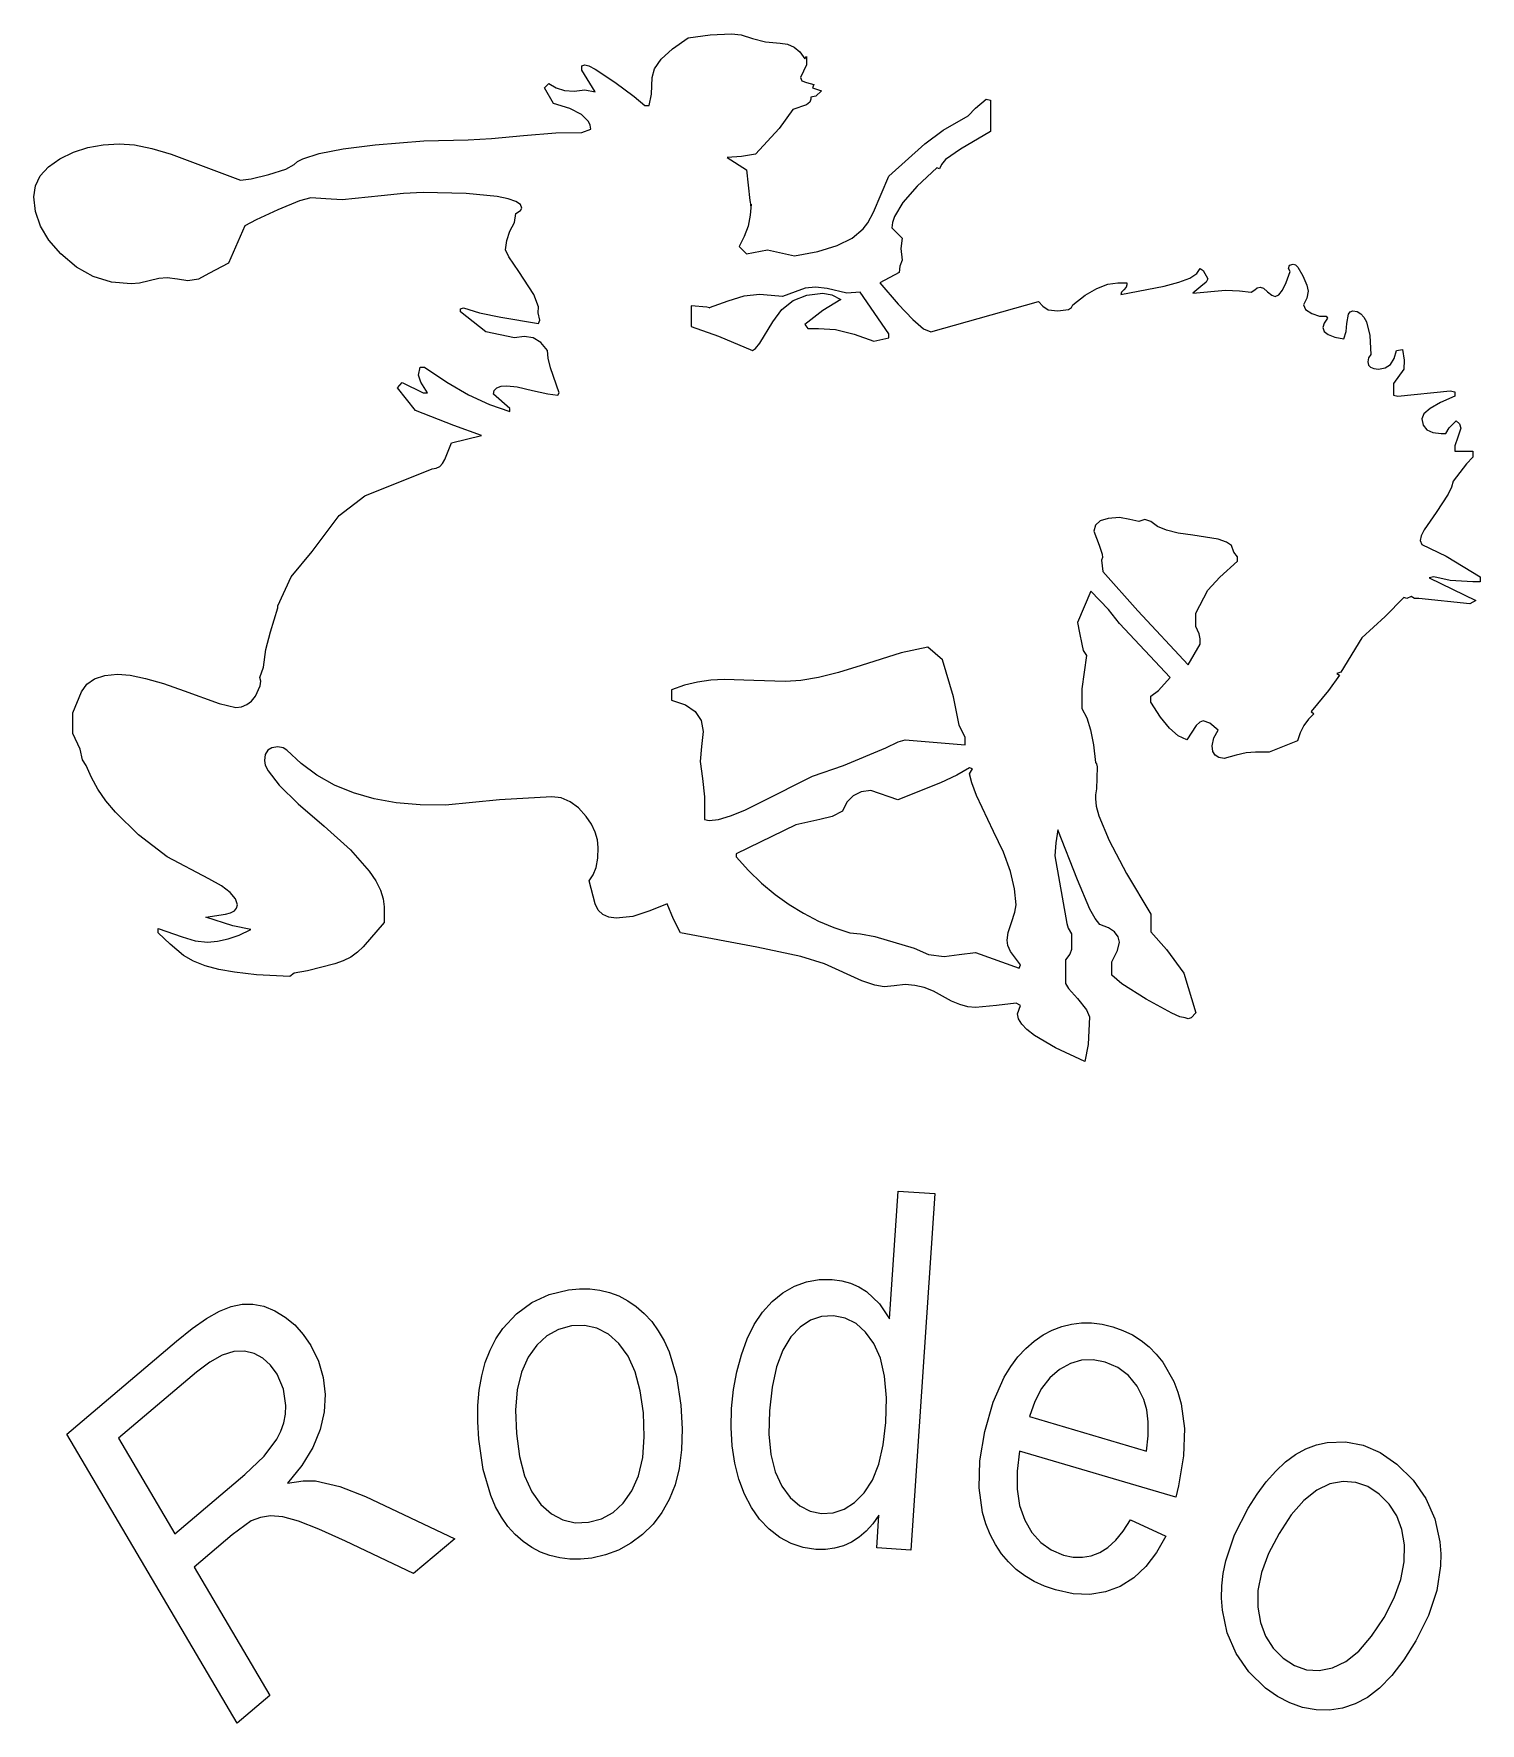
# Model space of a CAD drawing. Extents: x 6 to 202, y 38 to 267.
import ezdxf

# ---------------------------------------------------------------- set-up
doc = ezdxf.new("R2010")
doc.units = 0

msp = doc.modelspace()

# ---------------------------------------------------------------- linework, layer by layer
at = {"layer": 'Layer 1'}
for p, q in [((92.437696, 264.4534), (94.561341, 265.94171)), ((94.561341, 265.94171), (97.548663, 266.365237)), ((97.548663, 266.365237), (100.434227, 266.506524)), ((100.434227, 266.506524), (101.747219, 266.348657)), ((101.747219, 266.348657), (103.265687, 265.875388)), ((103.265687, 265.875388), (105.012504, 265.401954)), ((105.012504, 265.401954), (107.011123, 265.244254)), ((107.011123, 265.244254), (108.016125, 265.112616)), ((108.016125, 265.112616), (108.906919, 264.717869)), ((108.906919, 264.717869), (109.683505, 264.060011)), ((90.010729, 261.789796), (90.920825, 263.069429)), ((90.920825, 263.069429), (92.437696, 264.4534)), ((109.683505, 264.060011), (110.345883, 263.139043)), ((110.345883, 263.139043), (110.549676, 263.421448)), ((110.549676, 263.421448), (110.549676, 262.30038)), ((80.197156, 262.159176), (80.598563, 262.30038)), ((80.197156, 261.598646), (80.197156, 262.159176)), ((82.018923, 258.654771), (80.197156, 261.598646)), ((80.598563, 262.30038), (81.157402, 262.15564)), ((81.157402, 262.15564), (82.018868, 261.721581)), ((82.018868, 261.721581), (84.649683, 259.985506)), ((89.605448, 258.338057), (89.707407, 260.6145)), ((89.707407, 260.6145), (90.010729, 261.789796)), ((110.145181, 261.457441), (109.740686, 260.6145)), ((109.740686, 260.6145), (109.942856, 260.159255)), ((109.942856, 260.159255), (110.549676, 259.914905)), ((110.549676, 262.30038), (110.145181, 261.457441)), ((75.139434, 259.215307), (75.744632, 259.775837)), ((76.349829, 257.110096), (75.139434, 259.215307)), ((75.744632, 259.775837), (76.731124, 259.196794)), ((76.731124, 259.196794), (77.868944, 258.86329)), ((77.868944, 258.86329), (79.15809, 258.775324)), ((79.15809, 258.775324), (80.598563, 258.932899)), ((80.598563, 258.932899), (82.018923, 258.654771)), ((84.649683, 259.985506), (87.278834, 258.039605)), ((87.278834, 258.039605), (88.694624, 256.831969)), ((89.299824, 256.831969), (89.605448, 258.338057)), ((110.549676, 259.914905), (111.562459, 259.634636)), ((111.81557, 258.09202), (111.154873, 257.953034)), ((111.154873, 257.953034), (111.154873, 257.670629)), ((111.562459, 259.634636), (111.358666, 259.215307)), ((111.358666, 259.215307), (112.575236, 258.791694)), ((112.575236, 258.791694), (111.81557, 258.09202)), ((78.565242, 256.417662), (76.349829, 257.110096)), ((80.147696, 255.602783), (78.565242, 256.417662)), ((81.097191, 254.665459), (80.147696, 255.602783)), ((88.694624, 256.831969), (89.299824, 256.831969)), ((108.727909, 256.267155), (106.858202, 253.709377)), ((110.548053, 256.900353), (108.727909, 256.267155)), ((111.003129, 257.268356), (110.548053, 256.900353)), ((111.154873, 257.670629), (111.003129, 257.268356)), ((132.404728, 255.428495), (133.415867, 256.478884)), ((133.415867, 256.478884), (134.831692, 257.670629)), ((134.831692, 257.670629), (135.443064, 257.529424)), ((135.443064, 257.529424), (135.443064, 253.323283)), ((80.197156, 253.18636), (81.413725, 253.605689)), ((81.334578, 254.15088), (81.097191, 254.665459)), ((81.413725, 253.605689), (81.334578, 254.15088)), ((106.858202, 253.709377), (103.670182, 250.238208)), ((126.538016, 251.641682), (129.014292, 253.499713)), ((129.014292, 253.499713), (132.404728, 255.428495)), ((135.443064, 253.323283), (131.391945, 250.939945)), ((11.503925, 250.498363), (13.445535, 251.133492)), ((13.445535, 251.133492), (15.501009, 251.514598)), ((15.501009, 251.514598), (17.670347, 251.641682)), ((17.670347, 251.641682), (19.730249, 251.488255)), ((19.730249, 251.488255), (22.068825, 251.028123)), ((22.068825, 251.028123), (24.686077, 250.261285)), ((47.94565, 250.966633), (52.2716, 251.500478)), ((52.2716, 251.500478), (58.848456, 252.026708)), ((58.848456, 252.026708), (64.820193, 252.202215)), ((64.820193, 252.202215), (68.006698, 252.342275)), ((68.006698, 252.342275), (72.304885, 252.762748)), ((72.304885, 252.762748), (76.704864, 253.148845)), ((76.704864, 253.148845), (80.197156, 253.18636)), ((121.677907, 247.294336), (126.538016, 251.641682)), ((8.126709, 248.527137), (9.676178, 249.609211)), ((9.676178, 249.609211), (11.503925, 250.498363)), ((24.686077, 250.261285), (27.582004, 249.18774)), ((27.582004, 249.18774), (34.060088, 246.733801)), ((40.1792, 248.225457), (41.340989, 248.839012)), ((41.340989, 248.839012), (41.777892, 249.248416)), ((41.777892, 249.248416), (42.480344, 249.635901)), ((42.480344, 249.635901), (44.681898, 250.345107)), ((44.681898, 250.345107), (47.94565, 250.966633)), ((101.797395, 249.923639), (99.822855, 249.818879)), ((99.822855, 249.818879), (102.453612, 248.137275)), ((103.670182, 250.238208), (101.797395, 249.923639)), ((128.81091, 248.865168), (128.557398, 248.278479)), ((129.367838, 249.504309), (128.81091, 248.865168)), ((131.391945, 250.939945), (129.367838, 249.504309)), ((6.355888, 245.968365), (7.019946, 247.313522)), ((7.019946, 247.313522), (8.126709, 248.527137)), ((34.060088, 246.733801), (35.527516, 246.926818)), ((35.527516, 246.926818), (37.90433, 247.506141)), ((37.90433, 247.506141), (40.1792, 248.225457)), ((102.453612, 248.137275), (102.912069, 243.966369)), ((119.6044, 242.423832), (121.677907, 247.294336)), ((128.155991, 248.415402), (125.500079, 245.909532)), ((128.557398, 248.278479), (128.155991, 248.415402)), ((6.134537, 244.491667), (6.355888, 245.968365)), ((6.362257, 242.485356), (6.134537, 244.491667)), ((43.570339, 244.350465), (42.052687, 243.947647)), ((45.592814, 244.2114), (43.570339, 244.350465)), ((47.819076, 244.072338), (45.592814, 244.2114)), ((53.08059, 244.632871), (47.819076, 244.072338)), ((56.115804, 244.947301), (53.08059, 244.632871)), ((58.749689, 245.052202), (56.115804, 244.947301)), ((64.590891, 244.920842), (58.749689, 245.052202)), ((68.763192, 244.5269), (64.590891, 244.920842)), ((70.223504, 244.231461), (68.763192, 244.5269)), ((71.266592, 243.870376), (70.223504, 244.231461)), ((125.500079, 245.909532), (123.603025, 243.719262)), ((7.04542, 240.531496), (6.362257, 242.485356)), ((39.117815, 242.739464), (36.18289, 241.389946)), ((42.052687, 243.947647), (39.117815, 242.739464)), ((71.089807, 241.022498), (71.292102, 242.249532)), ((71.892454, 243.443646), (71.266592, 243.870376)), ((71.292102, 242.249532), (71.898794, 242.634567)), ((72.101092, 242.951269), (71.892454, 243.443646)), ((71.898794, 242.634567), (72.101092, 242.951269)), ((102.963806, 241.995424), (102.660417, 240.531496)), ((102.912069, 243.966369), (103.026719, 243.274543)), ((103.064985, 243.511802), (102.963806, 241.995424)), ((103.026719, 243.274543), (103.064985, 243.511802)), ((118.832872, 240.960203), (119.6044, 242.423832)), ((123.603025, 243.719262), (122.464828, 241.844593)), ((8.184025, 238.630085), (7.04542, 240.531496)), ((34.665285, 240.563653), (32.442113, 235.518848)), ((36.18289, 241.389946), (34.665285, 240.563653)), ((70.078623, 238.601785), (70.483112, 239.866194)), ((70.483112, 239.866194), (71.089807, 241.022498)), ((102.660417, 240.531496), (102.154819, 239.120016)), ((116.746331, 238.918375), (118.23816, 240.144321)), ((118.23816, 240.144321), (118.832872, 240.960203)), ((122.1803, 241.025609), (122.085487, 240.285525)), ((122.085487, 240.285525), (123.499674, 238.882051)), ((122.464828, 241.844593), (122.1803, 241.025609)), ((9.778074, 236.781121), (8.184025, 238.630085)), ((69.877915, 237.341651), (70.078623, 238.601785)), ((70.333309, 236.395958), (69.877915, 237.341651)), ((102.154819, 239.120016), (101.44701, 237.760983)), ((101.44701, 237.760983), (102.453612, 236.781121)), ((102.453612, 236.781121), (105.288162, 237.341651)), ((105.288162, 237.341651), (108.931702, 236.498713)), ((112.093103, 237.095571), (114.697979, 237.902125)), ((114.697979, 237.902125), (116.746331, 238.918375)), ((123.499674, 238.882051), (123.298883, 237.514885)), ((123.298883, 237.514885), (123.499674, 235.93818)), ((11.889314, 235.000793), (9.778074, 236.781121)), ((32.442113, 235.518848), (29.811353, 234.115374)), ((71.699687, 234.397783), (70.333309, 236.395958)), ((108.931702, 236.498713), (112.093103, 237.095571)), ((123.198532, 235.098388), (123.098269, 234.256579)), ((123.499674, 235.93818), (123.198532, 235.098388)), ((175.707246, 234.817111), (175.85996, 235.237451)), ((175.85996, 235.237451), (176.318618, 235.377644)), ((176.318618, 235.377644), (176.627489, 235.281191)), ((176.627489, 235.281191), (176.94916, 234.991951)), ((14.178102, 233.729148), (11.889314, 235.000793)), ((16.644438, 232.966183), (14.178102, 233.729148)), ((19.288325, 232.7119), (16.644438, 232.966183)), ((20.401445, 232.817211), (19.288325, 232.7119)), ((21.715291, 233.133371), (20.401445, 232.817211)), ((23.029113, 233.449414), (21.715291, 233.133371)), ((24.142258, 233.554841), (23.029113, 233.449414)), ((25.559532, 233.345176), (24.142258, 233.554841)), ((26.976807, 233.13551), (25.559532, 233.345176)), ((28.39252, 233.380417), (26.976807, 233.13551)), ((29.811353, 234.115374), (28.39252, 233.380417)), ((73.719072, 231.312704), (71.699687, 234.397783)), ((123.098269, 234.256579), (120.467509, 232.853104)), ((120.467509, 232.853104), (122.944584, 229.970165)), ((151.275777, 232.669069), (152.6418, 232.853104)), ((152.6418, 232.853104), (153.852194, 232.853104)), ((153.852194, 232.853104), (153.852194, 232.574977)), ((158.916096, 232.433773), (160.889074, 232.950136)), ((160.889074, 232.950136), (162.355723, 233.519481)), ((162.355723, 233.519481), (163.31604, 234.141806)), ((163.31604, 234.141806), (163.770025, 234.817111)), ((163.770025, 234.817111), (164.17761, 234.534706)), ((164.554967, 232.941297), (163.871924, 232.363172)), ((164.17761, 234.534706), (164.782808, 233.413637)), ((164.782808, 233.413637), (164.554967, 232.941297)), ((174.899671, 231.872113), (175.404934, 232.924465)), ((175.404934, 232.924465), (175.911033, 234.397783)), ((175.911033, 234.397783), (175.707246, 234.817111)), ((176.94916, 234.991951), (177.630907, 233.835108)), ((177.630907, 233.835108), (178.161099, 232.538014)), ((74.330444, 229.631106), (73.719072, 231.312704)), ((102.076833, 231.084799), (99.927839, 230.401304)), ((104.275379, 231.312704), (102.076833, 231.084799)), ((104.238272, 231.295013), (104.275379, 231.312704)), ((104.732293, 231.242048), (104.238272, 231.295013)), ((107.313722, 231.030302), (104.732293, 231.242048)), ((107.218716, 229.284072), (108.75562, 230.489499)), ((109.030505, 231.661435), (107.313722, 231.030302)), ((108.75562, 230.489499), (110.609057, 231.212778)), ((110.372051, 232.134729), (109.030505, 231.661435)), ((111.766246, 232.292571), (110.372051, 232.134729)), ((110.609057, 231.212778), (112.779028, 231.453909)), ((113.334741, 232.082847), (111.766246, 232.292571)), ((115.205993, 230.61097), (112.777403, 229.138978)), ((112.779028, 231.453909), (113.990886, 231.243117)), ((116.014983, 231.453909), (113.334741, 232.082847)), ((113.990886, 231.243117), (115.205993, 230.61097)), ((117.83675, 231.590832), (116.014983, 231.453909)), ((121.677907, 225.985497), (117.83675, 231.590832)), ((146.571295, 229.909233), (148.240526, 231.197133)), ((148.240526, 231.197133), (149.808686, 232.117079)), ((149.808686, 232.117079), (151.275777, 232.669069)), ((153.043204, 231.312704), (158.916096, 232.433773)), ((153.144218, 231.60896), (153.043204, 231.312704)), ((153.447699, 231.941702), (153.144218, 231.60896)), ((153.750958, 232.275396), (153.447699, 231.941702)), ((153.852194, 232.574977), (153.750958, 232.275396)), ((163.871924, 232.363172), (162.757248, 231.453909)), ((162.757248, 231.453909), (167.209772, 231.87324)), ((167.209772, 231.87324), (169.082367, 231.802579)), ((169.082367, 231.802579), (170.649519, 231.590832)), ((170.649519, 231.590832), (171.155908, 231.941702)), ((171.155908, 231.941702), (171.48463, 232.204795)), ((171.48463, 232.204795), (171.866089, 232.292571)), ((171.866089, 232.292571), (172.319092, 232.134729)), ((172.319092, 232.134729), (172.875781, 231.661435)), ((172.875781, 231.661435), (173.433768, 231.188026)), ((173.433768, 231.188026), (173.891651, 231.030302)), ((173.891651, 231.030302), (174.395243, 231.240725)), ((174.395243, 231.240725), (174.899671, 231.872113)), ((178.186574, 230.786347), (177.732806, 229.909233)), ((178.161099, 232.538014), (178.338003, 231.732036)), ((178.338003, 231.732036), (178.186574, 230.786347)), ((63.807411, 229.348697), (64.208821, 229.489902)), ((63.807411, 228.929366), (63.807411, 229.348697)), ((67.247158, 226.263625), (63.807411, 228.929366)), ((64.208821, 229.489902), (66.384089, 228.82341)), ((66.384089, 228.82341), (69.266542, 228.227632)), ((69.266542, 228.227632), (74.330444, 227.38469)), ((74.277899, 228.82448), (74.330444, 229.631106)), ((74.528056, 227.8083), (74.277899, 228.82448)), ((97.094764, 229.559377), (94.968921, 229.768029)), ((94.968921, 229.768029), (94.968921, 226.965359)), ((97.473417, 229.507242), (97.094764, 229.559377)), ((99.927839, 230.401304), (97.395891, 229.489902)), ((97.395891, 229.489902), (97.473417, 229.507242)), ((105.998343, 227.596495), (107.218716, 229.284072)), ((112.777403, 229.138978), (110.345883, 227.247767)), ((122.944584, 229.970165), (124.916856, 227.91094)), ((127.347001, 226.263625), (141.914979, 230.328562)), ((141.914979, 230.328562), (142.523261, 229.699567)), ((142.523261, 229.699567), (143.231024, 229.227764)), ((143.231024, 229.227764), (144.545736, 229.07057)), ((144.545736, 229.07057), (145.962904, 229.280181)), ((145.962904, 229.280181), (146.368197, 229.542277)), ((146.368197, 229.542277), (146.571295, 229.909233)), ((177.732806, 229.909233), (178.011344, 229.260392)), ((178.011344, 229.260392), (178.847482, 228.717564)), ((178.847482, 228.717564), (179.885603, 228.38536)), ((179.885603, 228.38536), (180.771142, 228.368836)), ((180.771142, 228.368836), (180.96876, 228.086427)), ((183.599517, 227.38469), (183.80163, 228.649046)), ((183.80163, 228.649046), (184.054473, 228.965162)), ((184.054473, 228.965162), (184.408507, 229.07057)), ((184.408507, 229.07057), (184.978715, 228.978483)), ((184.978715, 228.978483), (185.472904, 228.702278)), ((185.472904, 228.702278), (185.891074, 228.241954)), ((185.891074, 228.241954), (186.233226, 227.597511)), ((71.088312, 225.424962), (67.247158, 226.263625)), ((74.330444, 227.38469), (74.528056, 227.8083)), ((94.968921, 226.965359), (98.66025, 225.668805)), ((104.252149, 224.703383), (105.998343, 227.596495)), ((110.345883, 227.247767), (110.753469, 226.682953)), ((110.753469, 226.682953), (112.167656, 226.682953)), ((112.167656, 226.682953), (114.497275, 226.56095)), ((114.497275, 226.56095), (117.027765, 225.912755)), ((121.677907, 225.424962), (121.677907, 225.985497)), ((124.916856, 227.91094), (126.384328, 226.675427)), ((126.384328, 226.675427), (127.347001, 226.263625)), ((180.51473, 227.419936), (180.363563, 226.824158)), ((180.363563, 226.824158), (180.540622, 226.307441)), ((180.96876, 228.086427), (180.51473, 227.419936)), ((180.540622, 226.307441), (181.072068, 225.87847)), ((183.198112, 225.283758), (183.499032, 226.298871)), ((183.499032, 226.298871), (183.599517, 227.38469)), ((186.233226, 227.597511), (186.689474, 225.756267)), ((72.429512, 225.634053), (71.088312, 225.424962)), ((73.618665, 225.42277), (72.429512, 225.634053)), ((74.655774, 224.791114), (73.618665, 225.42277)), ((75.540839, 223.739082), (74.655774, 224.791114)), ((75.641923, 222.696334), (75.540839, 223.739082)), ((98.66025, 225.668805), (103.262602, 223.739082)), ((103.262602, 223.739082), (103.662794, 223.980132)), ((103.662794, 223.980132), (104.252149, 224.703383)), ((117.027765, 225.912755), (119.658522, 225.001352)), ((119.658522, 225.001352), (121.677907, 225.424962)), ((121.677907, 225.424962), (121.677907, 225.424962)), ((121.677907, 225.424962), (121.677907, 225.424962)), ((181.072068, 225.87847), (181.957898, 225.537242)), ((181.957898, 225.537242), (183.198112, 225.283758)), ((186.689474, 225.756267), (186.841646, 223.178546)), ((189.976761, 222.634558), (190.281393, 223.739082)), ((190.281393, 223.739082), (191.090383, 223.880286)), ((191.090383, 223.880286), (191.341895, 222.443599)), ((58.138317, 220.375879), (58.342104, 221.496948)), ((58.342104, 221.496948), (58.947301, 221.496948)), ((58.947301, 221.496948), (61.944696, 219.436897)), ((75.94528, 221.390994), (75.641923, 222.696334)), ((77.158816, 217.992541), (75.94528, 221.390994)), ((186.535824, 222.723865), (186.434067, 222.198685)), ((186.434067, 222.198685), (186.522736, 221.768084)), ((186.522736, 221.768084), (186.789019, 221.460526)), ((186.841646, 223.178546), (186.535824, 222.723865)), ((186.789019, 221.460526), (187.232917, 221.276012)), ((187.854429, 221.214539), (188.76328, 221.372287)), ((188.76328, 221.372287), (189.470724, 221.845626)), ((189.470724, 221.845626), (189.976761, 222.634558)), ((191.341895, 222.443599), (191.294176, 221.214539)), ((55.303767, 218.694278), (55.915139, 219.396015)), ((55.915139, 219.396015), (58.749689, 217.992541)), ((58.442419, 219.429127), (58.138317, 220.375879)), ((59.354887, 217.992541), (58.442419, 219.429127)), ((61.944696, 219.436897), (64.866462, 217.745389)), ((187.232917, 221.276012), (187.854429, 221.214539)), ((191.294176, 221.214539), (189.873814, 219.254811)), ((189.873814, 219.254811), (189.873814, 217.710135)), ((57.736907, 215.609202), (55.303767, 218.694278)), ((58.749689, 217.992541), (59.354887, 217.992541)), ((64.866462, 217.745389), (67.712601, 216.422423)), ((68.25994, 217.851339), (68.373764, 218.34177)), ((70.483112, 215.88733), (68.25994, 217.851339)), ((68.373764, 218.34177), (68.715333, 218.69209)), ((68.715333, 218.69209), (69.284647, 218.902302)), ((69.284647, 218.902302), (70.081707, 218.972405)), ((70.081707, 218.972405), (71.444124, 218.814573)), ((71.444124, 218.814573), (73.518364, 218.341269)), ((73.518364, 218.341269), (75.594048, 217.867871)), ((75.594048, 217.867871), (76.961201, 217.710135)), ((76.961201, 217.710135), (77.158816, 217.992541)), ((189.873814, 217.710135), (190.479011, 217.573212)), ((190.479011, 217.573212), (197.562292, 218.270668)), ((198.17367, 217.573212), (196.225582, 216.696808)), ((197.562292, 218.270668), (198.17367, 218.133742)), ((198.17367, 218.133742), (198.17367, 217.573212)), ((62.894941, 213.575619), (57.736907, 215.609202)), ((67.712601, 216.422423), (70.483112, 215.468001)), ((70.483112, 215.468001), (70.483112, 215.88733)), ((193.999318, 215.15427), (193.721141, 214.488134)), ((194.834132, 215.890495), (193.999318, 215.15427)), ((196.225582, 216.696808), (194.834132, 215.890495)), ((62.590841, 211.261857), (66.635785, 212.241721)), ((66.635785, 212.241721), (62.894941, 213.575619)), ((193.721141, 214.488134), (193.885458, 213.62885)), ((193.885458, 213.62885), (194.37869, 213.015087)), ((194.37869, 213.015087), (195.200836, 212.646846)), ((195.200836, 212.646846), (196.351898, 212.524127)), ((196.351898, 212.524127), (196.957095, 212.524127)), ((196.957095, 212.524127), (197.412394, 213.295353)), ((197.412394, 213.295353), (198.371282, 214.205731)), ((198.371282, 214.205731), (198.829667, 213.821655)), ((198.982655, 213.225864), (198.578162, 212.032055)), ((198.829667, 213.821655), (198.982655, 213.225864)), ((61.683045, 209.019723), (62.590841, 211.261857)), ((198.578162, 212.032055), (198.17367, 210.842525)), ((198.17367, 210.842525), (198.17367, 210.140788)), ((198.17367, 210.140788), (200.600635, 210.140788)), ((200.600635, 210.140788), (200.600635, 209.29785)), ((50.857415, 204.111842), (59.960084, 207.757453)), ((59.960084, 207.757453), (60.523951, 207.836314)), ((60.523951, 207.836314), (60.999067, 208.07298)), ((60.999067, 208.07298), (61.385431, 208.467449)), ((61.385431, 208.467449), (61.683045, 209.019723)), ((199.739008, 208.421708), (197.969878, 206.075849)), ((200.600635, 209.29785), (199.739008, 208.421708)), ((197.969878, 206.075849), (197.747837, 205.2865)), ((47.417668, 201.446097), (50.857415, 204.111842)), ((197.285797, 204.322004), (195.641716, 201.867568)), ((197.747837, 205.2865), (197.285797, 204.322004)), ((43.772558, 196.573488), (47.417668, 201.446097)), ((151.340621, 201.05402), (150.265673, 200.712235)), ((152.845592, 201.16797), (151.340621, 201.05402)), ((154.259774, 200.887704), (152.845592, 201.16797)), ((155.476349, 200.607437), (154.259774, 200.887704)), ((156.285339, 200.885565), (155.476349, 200.607437)), ((157.094324, 200.607437), (156.285339, 200.885565)), ((195.641716, 201.867568), (194.048301, 199.518962)), ((149.620747, 200.142618), (149.405845, 199.345168)), ((149.405845, 199.345168), (150.112936, 197.449619)), ((150.265673, 200.712235), (149.620747, 200.142618)), ((157.97849, 199.96705), (157.094324, 200.607437)), ((159.217033, 199.449431), (157.97849, 199.96705)), ((160.809951, 199.054579), (159.217033, 199.449431)), ((162.757248, 198.782493), (160.809951, 199.054579)), ((166.196872, 198.221392), (162.757248, 198.782493)), ((193.650016, 198.686861), (193.517348, 198.082895)), ((194.048301, 199.518962), (193.650016, 198.686861)), ((40.939582, 193.175016), (43.772558, 196.573488)), ((150.112936, 197.449619), (150.54125, 196.205505)), ((167.310034, 197.836168), (166.196872, 198.221392)), ((168.018762, 197.38116), (167.310034, 197.836168)), ((168.322782, 196.505027), (168.018762, 197.38116)), ((168.827752, 195.836482), (168.322782, 196.505027)), ((193.517348, 198.082895), (193.721141, 197.522362)), ((193.721141, 197.522362), (197.009445, 195.943423)), ((150.546488, 195.754357), (150.412447, 195.417151)), ((150.412447, 195.417151), (150.61624, 193.876754)), ((150.54125, 196.205505), (150.546488, 195.754357)), ((166.402206, 193.103316), (168.827752, 195.275949)), ((168.827752, 195.275949), (168.827752, 195.836482)), ((168.827752, 195.275949), (168.827752, 195.275949)), ((168.827752, 195.275949), (168.827752, 195.275949)), ((197.009445, 195.943423), (201.613414, 193.175016)), ((39.117815, 189.247002), (40.939582, 193.175016)), ((150.61624, 193.876754), (155.321849, 188.548448)), ((164.782808, 191.352211), (166.402206, 193.103316)), ((195.339121, 193.175016), (194.733923, 193.033812)), ((194.733923, 193.033812), (201.002039, 189.948737)), ((197.565238, 192.648686), (195.339121, 193.175016)), ((200.600635, 192.473279), (197.565238, 192.648686)), ((201.613414, 192.473279), (200.600635, 192.473279)), ((201.613414, 193.175016), (201.613414, 192.473279)), ((201.613414, 192.473279), (201.613414, 192.473279)), ((148.99826, 191.211009), (147.176493, 187.004865)), ((151.377258, 188.722814), (148.99826, 191.211009)), ((163.164828, 188.267135), (164.782808, 191.352211)), ((191.294176, 190.372347), (188.762086, 187.811411)), ((191.695581, 190.231145), (191.294176, 190.372347)), ((192.300778, 190.509272), (191.695581, 190.231145)), ((192.708363, 190.231145), (192.300778, 190.509272)), ((193.313561, 190.231145), (192.708363, 190.231145)), ((200.193052, 189.529405), (193.313561, 190.231145)), ((201.002039, 189.948737), (200.193052, 189.529405)), ((38.10501, 185.743642), (39.117815, 188.968875)), ((39.117815, 188.968875), (39.117815, 189.247002)), ((152.845592, 186.863664), (151.377258, 188.722814)), ((155.321849, 188.548448), (162.152051, 181.258324)), ((163.164828, 186.444333), (163.164828, 188.267135)), ((188.762086, 187.811411), (185.625077, 184.903933)), ((37.499835, 183.359257), (38.10501, 185.743642)), ((147.176493, 187.004865), (147.479091, 185.60353)), ((147.479091, 185.60353), (147.78169, 184.060994)), ((159.725081, 179.572444), (152.845592, 186.863664)), ((163.618609, 185.463375), (163.164828, 186.444333)), ((163.770025, 184.762731), (163.618609, 185.463375)), ((185.625077, 184.903933), (182.790527, 180.274181)), ((37.195669, 180.940598), (37.499835, 183.359257)), ((123.372988, 182.886419), (117.935558, 181.185584)), ((126.939421, 183.641663), (123.372988, 182.886419)), ((128.964981, 181.955783), (126.939421, 183.641663)), ((147.78169, 184.060994), (147.934427, 183.185941)), ((147.934427, 183.185941), (148.393063, 182.520597)), ((162.152051, 181.258324), (163.770025, 184.060994)), ((163.770025, 184.060994), (163.770025, 184.762731)), ((36.690848, 179.572444), (37.195669, 180.940598)), ((117.935558, 181.185584), (114.906807, 180.234588)), ((130.431564, 176.945193), (128.964981, 181.955783)), ((148.393063, 182.520597), (147.78169, 178.032047)), ((12.606447, 177.612716), (13.289992, 178.655413)), ((13.289992, 178.655413), (14.327857, 179.400201)), ((14.327857, 179.400201), (15.720045, 179.847082)), ((15.720045, 179.847082), (17.466556, 179.996054)), ((17.466556, 179.996054), (19.16635, 179.855773)), ((19.16635, 179.855773), (21.233591, 179.434968)), ((21.233591, 179.434968), (23.66828, 178.733637)), ((23.66828, 178.733637), (26.470416, 177.751781)), ((36.082563, 177.050041), (36.739455, 178.451893)), ((36.803339, 179.047331), (36.690848, 179.572444)), ((36.739455, 178.451893), (36.803339, 179.047331)), ((94.070723, 178.50485), (92.338164, 177.890843)), ((95.82879, 178.943431), (94.070723, 178.50485)), ((97.612365, 179.206587), (95.82879, 178.943431)), ((99.42145, 179.294317), (97.612365, 179.206587)), ((103.466395, 179.153113), (99.42145, 179.294317)), ((107.715126, 179.011912), (103.466395, 179.153113)), ((109.796592, 179.147752), (107.715126, 179.011912)), ((112.193819, 179.555311), (109.796592, 179.147752)), ((114.906807, 180.234588), (112.193819, 179.555311)), ((147.78169, 178.032047), (147.78169, 175.3663)), ((158.156393, 177.821295), (159.725081, 179.572444)), ((182.592915, 179.85485), (181.124558, 177.787063)), ((182.790527, 180.274181), (182.234602, 180.098728)), ((182.234602, 180.098728), (182.592915, 179.85485)), ((11.396052, 174.80577), (12.606447, 177.612716)), ((26.470416, 177.751781), (31.202363, 176.068559)), ((31.202363, 176.068559), (33.45489, 175.507505)), ((34.225846, 175.603902), (34.920776, 175.893123)), ((34.920776, 175.893123), (35.539681, 176.37517)), ((35.539681, 176.37517), (36.082563, 177.050041)), ((92.338164, 177.890843), (92.338164, 176.491647)), ((92.338164, 176.491647), (94.196934, 175.859431)), ((94.196934, 175.859431), (95.524647, 174.946956)), ((131.188155, 173.124166), (130.431564, 176.945193)), ((157.094324, 177.052183), (158.156393, 177.821295)), ((157.094324, 176.209242), (157.094324, 177.052183)), ((158.384143, 174.210459), (157.094324, 176.209242)), ((181.124558, 177.787063), (178.745583, 174.946972)), ((11.396052, 172.0031), (11.396052, 174.80577)), ((33.45489, 175.507505), (34.225846, 175.603902)), ((95.524647, 174.946956), (96.321302, 173.754222)), ((96.321302, 173.754222), (96.586901, 172.281228)), ((147.78169, 175.3663), (148.428106, 174.122741)), ((148.428106, 174.122741), (148.947207, 172.493018)), ((159.623072, 172.702685), (158.384143, 174.210459)), ((163.734816, 173.526907), (163.215659, 173.053552)), ((164.17761, 173.684702), (163.734816, 173.526907)), ((165.08683, 173.369119), (164.17761, 173.684702)), ((178.401202, 173.914681), (177.782077, 173.055692)), ((179.14699, 174.668845), (178.401202, 173.914681)), ((178.745583, 174.946972), (179.14699, 174.668845)), ((12.408832, 169.897889), (11.396052, 172.0031)), ((96.586901, 172.281228), (96.386198, 170.250896)), ((122.946878, 170.879881), (123.907254, 171.160159)), ((123.907254, 171.160159), (132.00332, 170.458422)), ((132.00332, 171.442565), (131.188155, 173.124166)), ((132.00332, 170.458422), (132.00332, 171.442565)), ((148.947207, 172.493018), (149.33899, 170.477133)), ((160.81111, 171.685918), (159.623072, 172.702685)), ((161.948258, 171.160159), (160.81111, 171.685918)), ((163.215659, 173.053552), (161.948258, 171.160159)), ((166.196995, 172.422432), (165.08683, 173.369119)), ((165.388005, 170.321499), (165.590133, 171.407253)), ((165.590133, 171.407253), (166.196995, 172.422432)), ((177.289615, 172.091877), (176.923816, 171.023236)), ((177.782077, 173.055692), (177.289615, 172.091877)), ((12.709881, 168.425944), (12.408832, 169.897889)), ((37.409889, 169.15496), (37.296048, 168.357492)), ((37.751464, 169.724583), (37.409889, 169.15496)), ((38.320772, 170.066362), (37.751464, 169.724583)), ((39.117815, 170.180295), (38.320772, 170.066362)), ((39.826425, 170.075452), (39.117815, 170.180295)), ((40.334384, 169.760966), (39.826425, 170.075452)), ((42.262184, 167.92726), (40.334384, 169.760966)), ((96.386198, 170.250896), (96.185493, 168.216288)), ((115.557914, 167.691045), (121.276497, 170.039093)), ((121.276497, 170.039093), (122.946878, 170.879881)), ((132.00332, 170.458422), (132.00332, 170.458422)), ((132.00332, 170.458422), (132.00332, 170.458422)), ((149.33899, 170.477133), (149.603457, 168.075084)), ((165.489039, 169.583919), (165.388005, 170.321499)), ((165.79238, 169.057079), (165.489039, 169.583919)), ((166.298027, 168.740979), (165.79238, 169.057079)), ((168.62705, 169.057087), (167.005982, 168.635619)), ((169.994023, 169.373179), (168.62705, 169.057087)), ((171.260894, 169.478558), (169.994023, 169.373179)), ((173.076486, 169.478558), (171.260894, 169.478558)), ((176.923816, 171.023236), (173.076486, 169.478558)), ((13.21782, 167.655755), (12.709881, 168.425944)), ((13.91941, 166.052441), (13.21782, 167.655755)), ((37.296048, 168.357492), (37.422537, 167.727924)), ((37.422537, 167.727924), (37.802032, 166.960297)), ((37.802032, 166.960297), (39.320037, 165.010862)), ((44.405164, 166.352026), (42.262184, 167.92726)), ((96.185493, 168.216288), (96.488092, 165.90355)), ((111.358666, 166.252281), (115.557914, 167.691045)), ((132.60852, 167.377628), (130.861943, 166.369409)), ((133.009925, 167.236424), (132.60852, 167.377628)), ((132.60852, 166.534686), (133.009925, 167.236424)), ((149.603457, 168.075084), (149.768957, 167.892423)), ((149.768957, 167.892423), (149.858089, 167.48138)), ((149.858089, 167.48138), (149.80725, 165.974154)), ((167.005982, 168.635619), (166.298027, 168.740979)), ((14.810704, 164.466644), (13.91941, 166.052441)), ((15.891702, 162.898365), (14.810704, 164.466644)), ((39.320037, 165.010862), (41.850063, 162.509187)), ((46.763325, 165.035265), (44.405164, 166.352026)), ((49.336668, 163.976976), (46.763325, 165.035265)), ((96.488092, 165.90355), (96.790693, 163.449611)), ((104.479172, 162.747874), (111.358666, 166.252281)), ((128.660744, 165.308778), (122.894477, 163.03028)), ((130.861943, 166.369409), (128.660744, 165.308778)), ((132.887308, 165.311722), (132.60852, 166.534686)), ((133.520077, 163.606854), (132.887308, 165.311722)), ((149.756193, 164.502211), (149.603457, 163.732019)), ((149.80725, 165.974154), (149.756193, 164.502211)), ((17.162404, 161.347604), (15.891702, 162.898365)), ((41.850063, 162.509187), (45.392111, 159.455272)), ((52.125191, 163.17716), (49.336668, 163.976976)), ((55.128896, 162.635815), (52.125191, 163.17716)), ((58.347782, 162.352943), (55.128896, 162.635815)), ((61.781851, 162.328542), (58.347782, 162.352943)), ((69.068927, 163.03028), (61.781851, 162.328542)), ((76.152211, 163.449611), (69.068927, 163.03028)), ((77.429339, 163.282997), (76.152211, 163.449611)), ((78.630072, 162.783169), (77.429339, 163.282997)), ((79.754409, 161.950126), (78.630072, 162.783169)), ((96.790693, 163.449611), (96.790693, 160.364538)), ((102.216189, 161.643383), (104.479172, 162.747874)), ((116.027271, 162.713638), (115.409785, 161.485604)), ((116.873291, 163.590807), (116.027271, 162.713638)), ((117.947847, 164.117111), (116.873291, 163.590807)), ((119.250937, 164.292549), (117.947847, 164.117111)), ((122.894477, 163.03028), (119.250937, 164.292549)), ((135.847559, 158.751398), (133.520077, 163.606854)), ((149.603457, 163.732019), (149.603457, 163.171484)), ((149.603457, 163.171484), (149.720456, 162.16073)), ((149.720456, 162.16073), (150.071557, 160.882813)), ((20.272922, 158.298635), (17.162404, 161.347604)), ((80.802353, 160.783867), (79.754409, 161.950126)), ((81.510175, 159.733132), (80.802353, 160.783867)), ((96.790693, 160.364538), (97.395891, 160.223334)), ((97.395891, 160.223334), (98.674549, 160.381114)), ((98.674549, 160.381114), (100.281315, 160.854464)), ((100.281315, 160.854464), (102.216189, 161.643383)), ((112.371443, 160.364538), (109.135489, 159.662798)), ((114.041833, 160.786003), (112.371443, 160.364538)), ((115.409785, 161.485604), (114.041833, 160.786003)), ((150.071557, 160.882813), (151.476067, 157.525494)), ((24.142258, 155.319734), (20.272922, 158.298635)), ((45.392111, 159.455272), (48.934112, 156.278602)), ((82.015779, 158.681863), (81.510175, 159.733132)), ((82.319165, 157.630061), (82.015779, 158.681863)), ((82.420333, 156.577726), (82.319165, 157.630061)), ((109.135489, 159.662798), (101.039425, 155.739063)), ((137.175408, 155.951403), (135.847559, 158.751398)), ((144.545736, 158.965343), (144.244576, 157.245228)), ((147.176493, 152.234656), (144.545736, 158.965343)), ((151.476067, 157.525494), (153.816989, 153.099525)), ((29.811353, 152.371582), (24.142258, 155.319734)), ((48.934112, 156.278602), (51.464123, 153.408676)), ((82.344639, 155.14216), (82.420333, 156.577726)), ((101.039425, 155.739063), (101.039425, 155.319734)), ((101.039425, 155.319734), (102.739967, 153.472127)), ((138.123899, 153.370701), (137.175408, 155.951403)), ((144.244576, 157.245228), (144.144328, 155.456657)), ((144.144328, 155.456657), (145.762305, 146.342635)), ((51.464123, 153.408676), (52.349632, 152.088741)), ((81.209938, 152.093454), (81.739443, 152.900025)), ((81.739443, 152.900025), (82.117676, 153.91626)), ((82.117676, 153.91626), (82.344639, 155.14216)), ((102.739967, 153.472127), (104.503816, 151.786716)), ((138.693034, 151.009292), (138.123899, 153.370701)), ((153.816989, 153.099525), (157.094324, 147.604905)), ((31.491842, 151.417661), (29.811353, 152.371582)), ((32.692197, 150.51562), (31.491842, 151.417661)), ((52.349632, 152.088741), (52.982143, 150.845491)), ((52.982143, 150.845491), (53.361657, 149.678927)), ((82.018923, 149.008379), (81.209938, 152.093454)), ((104.503816, 151.786716), (106.330974, 150.263501)), ((138.882811, 148.867175), (138.693034, 151.009292)), ((148.846854, 148.273486), (147.176493, 152.234656)), ((33.412419, 149.665458), (32.692197, 150.51562)), ((33.247991, 148.061681), (33.551367, 148.420838)), ((33.652508, 148.867175), (33.412419, 149.665458)), ((33.551367, 148.420838), (33.652508, 148.867175)), ((53.361657, 149.678927), (53.488172, 148.589047)), ((53.488172, 148.589047), (53.488172, 146.483836)), ((82.42299, 148.14913), (82.018923, 149.008379)), ((91.732966, 149.008379), (89.404808, 148.026375)), ((92.592837, 146.905315), (91.732966, 149.008379)), ((106.330974, 150.263501), (108.22144, 148.902482)), ((108.22144, 148.902482), (110.175214, 147.703659)), ((138.730642, 147.852552), (138.882811, 148.867175)), ((29.403771, 147.185576), (32.034528, 147.604905)), ((33.045744, 145.994982), (29.403771, 147.185576)), ((32.034528, 147.604905), (32.742378, 147.789703)), ((32.742378, 147.789703), (33.247991, 148.061681)), ((53.488172, 146.483836), (50.650535, 143.189098)), ((83.030103, 147.535379), (82.42299, 148.14913)), ((83.840264, 147.167126), (83.030103, 147.535379)), ((84.853472, 147.044372), (83.840264, 147.167126)), ((87.102833, 147.289878), (84.853472, 147.044372)), ((89.404808, 148.026375), (87.102833, 147.289878)), ((93.554733, 145.080365), (92.592837, 146.905315)), ((110.175214, 147.703659), (112.192297, 146.667032)), ((112.192297, 146.667032), (114.272689, 145.792601)), ((137.818214, 145.118346), (138.274529, 146.485978)), ((138.274529, 146.485978), (138.730642, 147.852552)), ((145.762305, 146.342635), (145.9135, 145.712576)), ((149.568641, 147.002924), (148.846854, 148.273486)), ((150.214832, 146.205709), (149.568641, 147.002924)), ((151.365706, 145.740654), (150.214832, 146.205709)), ((157.094324, 147.604905), (157.094324, 145.221566)), ((22.931862, 145.080365), (22.931862, 145.645176)), ((22.931862, 145.645176), (26.167817, 144.519829)), ((24.54984, 143.539968), (22.931862, 145.080365)), ((26.167817, 144.519829), (27.938621, 143.996746)), ((27.938621, 143.996746), (29.607564, 143.822371)), ((29.607564, 143.822371), (30.960752, 143.927478)), ((30.960752, 143.927478), (32.3896, 144.24278)), ((32.3896, 144.24278), (33.894108, 144.768278)), ((35.474275, 145.503972), (33.045744, 145.994982)), ((33.894108, 144.768278), (35.474275, 145.503972)), ((103.873975, 143.120636), (93.554733, 145.080365)), ((114.272689, 145.792601), (116.41639, 145.080365)), ((116.41639, 145.080365), (117.872583, 144.949062)), ((117.872583, 144.949062), (119.80819, 144.555139)), ((119.80819, 144.555139), (125.117651, 142.979432)), ((137.666242, 144.100498), (137.818214, 145.118346)), ((137.780028, 143.364003), (137.666242, 144.100498)), ((145.9135, 145.712576), (146.367503, 144.943439)), ((146.367503, 144.943439), (146.367503, 142.838228)), ((152.187791, 145.188413), (151.365706, 145.740654)), ((152.681086, 144.548985), (152.187791, 145.188413)), ((152.592284, 142.663874), (152.845592, 143.822371)), ((152.845592, 143.822371), (152.681086, 144.548985)), ((157.094324, 145.221566), (159.217033, 142.838238)), ((26.371609, 141.999568), (24.54984, 143.539968)), ((27.711676, 141.226969), (26.371609, 141.999568)), ((48.980805, 141.803819), (47.956648, 141.28206)), ((49.878768, 142.439498), (48.980805, 141.803819)), ((50.650535, 143.189098), (49.878768, 142.439498)), ((109.790014, 141.857305), (103.873975, 143.120636)), ((112.976643, 140.874221), (109.790014, 141.857305)), ((125.117651, 142.979432), (127.041225, 142.138641)), ((127.041225, 142.138641), (129.168773, 141.858364)), ((129.168773, 141.858364), (131.191243, 142.13863)), ((131.191243, 142.13863), (133.417505, 142.418899)), ((133.417505, 142.418899), (139.284222, 140.313688)), ((138.121585, 142.557971), (137.780028, 143.364003)), ((139.488009, 140.737298), (138.121585, 142.557971)), ((146.165149, 142.208172), (145.558513, 141.439032)), ((146.367503, 142.838228), (146.165149, 142.208172)), ((151.83281, 141.156629), (152.592284, 142.663874)), ((159.217033, 142.838238), (161.546853, 139.616229)), ((29.304946, 140.595034), (27.711676, 141.226969)), ((31.151421, 140.103763), (29.304946, 140.595034)), ((33.2511, 139.753155), (31.151421, 140.103763)), ((36.233837, 139.403367), (33.2511, 139.753155)), ((40.735789, 139.192619), (36.233837, 139.403367)), ((41.340989, 139.616229), (40.735789, 139.192619)), ((43.114868, 139.930739), (41.340989, 139.616229)), ((46.806293, 140.874221), (43.114868, 139.930739)), ((47.956648, 141.28206), (46.806293, 140.874221)), ((118.035825, 138.563636), (112.976643, 140.874221)), ((139.284222, 140.313688), (139.488009, 140.737298)), ((139.488009, 140.737298), (139.488009, 140.737298)), ((145.558513, 141.439032), (145.558513, 138.212755)), ((151.83281, 139.333824), (151.83281, 141.156629)), ((153.196711, 138.176398), (151.83281, 139.333824)), ((161.546853, 139.616229), (163.164828, 134.284741)), ((119.807054, 137.985983), (118.035825, 138.563636)), ((121.07271, 137.793424), (119.807054, 137.985983)), ((122.391173, 137.932489), (121.07271, 137.793424)), ((123.907254, 138.071551), (122.391173, 137.932489)), ((125.209829, 137.975152), (123.907254, 138.071551)), ((126.486974, 137.68593), (125.209829, 137.975152)), ((127.738691, 137.203884), (126.486974, 137.68593)), ((128.964981, 136.529015), (127.738691, 137.203884)), ((145.558513, 138.212755), (145.962903, 137.562913)), ((145.962903, 137.562913), (147.176493, 136.178147)), ((156.486042, 136.107544), (153.196711, 138.176398)), ((130.153304, 135.854166), (128.964981, 136.529015)), ((131.291499, 135.372127), (130.153304, 135.854166)), ((132.379565, 135.082898), (131.291499, 135.372127)), ((133.417505, 134.986478), (132.379565, 135.082898)), ((136.252054, 135.266745), (133.417505, 134.986478)), ((138.882811, 135.547011), (136.252054, 135.266745)), ((139.488009, 135.268884), (138.882811, 135.547011)), ((139.080429, 134.147815), (139.488009, 135.268884)), ((147.176493, 136.178147), (148.389868, 134.688575)), ((148.389868, 134.688575), (148.79447, 133.724205)), ((159.926442, 134.214156), (156.486042, 136.107544)), ((139.22271, 133.46387), (139.080429, 134.147815)), ((139.649655, 132.74489), (139.22271, 133.46387)), ((140.361264, 131.990874), (139.649655, 132.74489)), ((148.79447, 133.724205), (148.643062, 129.974854)), ((161.038251, 133.7408), (159.926442, 134.214156)), ((161.744465, 133.583004), (161.038251, 133.7408)), ((162.152051, 133.446078), (161.744465, 133.583004)), ((162.55963, 133.583004), (162.152051, 133.446078)), ((163.164828, 134.284741), (162.55963, 133.583004)), ((141.357537, 131.201823), (140.361264, 131.990874)), ((144.204075, 129.518613), (141.357537, 131.201823)), ((148.18927, 127.695259), (144.204075, 129.518613)), ((148.643062, 129.974854), (148.18927, 127.695259)), ((121.802917, 92.909882), (122.970504, 110.182749)), ((122.970504, 110.182749), (127.902911, 109.846972)), ((127.902911, 109.846972), (124.648764, 61.706228)), ((110.577451, 97.921386), (112.281881, 98.232163)), ((112.281881, 98.232163), (114.053281, 98.253865)), ((114.053281, 98.253865), (115.334142, 98.083145)), ((73.465018, 95.127625), (75.801578, 96.210353)), ((75.801578, 96.210353), (78.386198, 96.84281)), ((78.386198, 96.84281), (79.86374, 96.990843)), ((79.86374, 96.990843), (81.285249, 96.982215)), ((81.285249, 96.982215), (82.650725, 96.816927)), ((82.650725, 96.816927), (83.960166, 96.494977)), ((83.960166, 96.494977), (85.213574, 96.016365)), ((85.213574, 96.016365), (86.410947, 95.381091)), ((105.915365, 95.268696), (107.3695, 96.432586)), ((107.3695, 96.432586), (108.939991, 97.321529)), ((108.939991, 97.321529), (110.577451, 97.921386)), ((115.334142, 98.083145), (116.53144, 97.751117)), ((116.53144, 97.751117), (117.645176, 97.257784)), ((117.645176, 97.257784), (118.675348, 96.603147)), ((118.675348, 96.603147), (120.445598, 94.94449)), ((29.488478, 92.969531), (31.244241, 93.964455)), ((31.244241, 93.964455), (32.809984, 94.601206)), ((32.809984, 94.601206), (34.281692, 94.908611)), ((34.281692, 94.908611), (35.755367, 94.915706)), ((35.755367, 94.915706), (37.23101, 94.622491)), ((37.23101, 94.622491), (38.708624, 94.028964)), ((38.708624, 94.028964), (40.121004, 93.176696)), ((69.536076, 91.61133), (71.376517, 93.594619)), ((71.376517, 93.594619), (73.465018, 95.127625)), ((86.410947, 95.381091), (87.552287, 94.589152)), ((87.552287, 94.589152), (88.637593, 93.64055)), ((88.637593, 93.64055), (89.63999, 92.548787)), ((103.504405, 92.158643), (104.626999, 93.844048)), ((104.626999, 93.844048), (105.915365, 95.268696)), ((120.445598, 94.94449), (121.802917, 92.909882)), ((25.406897, 89.905153), (27.542696, 91.616432)), ((27.542696, 91.616432), (29.488478, 92.969531)), ((40.121004, 93.176696), (41.400995, 92.107427)), ((41.400995, 92.107427), (42.548595, 90.82116)), ((68.586496, 90.215991), (69.536076, 91.61133)), ((77.049349, 91.5076), (75.484037, 90.646216)), ((78.808569, 91.98081), (77.049349, 91.5076)), ((80.580465, 92.037517), (78.808569, 91.98081)), ((82.238801, 91.657748), (80.580465, 92.037517)), ((83.783584, 90.84151), (82.238801, 91.657748)), ((89.63999, 92.548787), (90.532643, 91.327409)), ((90.532643, 91.327409), (91.315551, 89.976415)), ((102.547581, 90.212484), (103.504405, 92.158643)), ((109.720892, 91.814849), (108.448596, 90.487061)), ((111.102054, 92.731118), (109.720892, 91.814849)), ((112.592084, 93.235867), (111.102054, 92.731118)), ((114.19098, 93.329098), (112.592084, 93.235867)), ((115.804306, 93.008937), (114.19098, 93.329098)), ((117.255006, 92.279255), (115.804306, 93.008937)), ((118.543078, 91.140044), (117.255006, 92.279255)), ((142.539105, 90.750392), (143.779381, 91.409667)), ((143.779381, 91.409667), (145.054641, 91.901104)), ((145.054641, 91.901104), (146.364885, 92.2247)), ((146.364885, 92.2247), (147.710114, 92.380457)), ((147.710114, 92.380457), (149.090327, 92.368374)), ((149.090327, 92.368374), (150.505524, 92.188452)), ((150.505524, 92.188452), (151.955706, 91.840689)), ((151.955706, 91.840689), (153.327783, 91.359928)), ((153.327783, 91.359928), (154.602098, 90.753564)), ((10.610696, 77.366753), (25.406897, 89.905153)), ((42.548595, 90.82116), (43.563805, 89.317902)), ((43.563805, 89.317902), (44.595585, 87.19967)), ((67.791403, 88.685829), (68.586496, 90.215991)), ((74.112635, 89.396654), (72.935143, 87.758912)), ((75.484037, 90.646216), (74.112635, 89.396654)), ((85.214818, 89.588807), (83.783584, 90.84151)), ((86.452337, 87.89991), (85.214818, 89.588807)), ((91.315551, 89.976415), (91.988714, 88.495806)), ((101.760816, 88.069151), (102.547581, 90.212484)), ((108.448596, 90.487061), (107.353682, 88.712118)), ((119.668524, 89.591296), (118.543078, 91.140044)), ((120.55187, 87.60953), (119.668524, 89.591296)), ((140.190003, 88.935408), (141.333813, 89.923277)), ((141.333813, 89.923277), (142.539105, 90.750392)), ((154.602098, 90.753564), (155.77865, 90.021598)), ((155.77865, 90.021598), (156.85744, 89.164029)), ((156.85744, 89.164029), (157.838467, 88.180859)), ((29.926557, 87.098618), (28.130144, 85.743583)), ((31.60537, 88.019572), (29.926557, 87.098618)), ((33.166577, 88.506441), (31.60537, 88.019572)), ((34.610173, 88.559224), (33.166577, 88.506441)), ((35.923833, 88.24227), (34.610173, 88.559224)), ((37.095211, 87.620067), (35.923833, 88.24227)), ((38.124311, 86.69262), (37.095211, 87.620067)), ((44.595585, 87.19967), (45.243901, 85.0011)), ((66.664673, 85.221036), (67.150795, 87.020844)), ((67.150795, 87.020844), (67.791403, 88.685829)), ((72.935143, 87.758912), (72.025804, 85.73998)), ((87.416061, 85.775245), (86.452337, 87.89991)), ((91.988714, 88.495806), (93.005806, 85.145739)), ((101.148423, 85.792306), (101.760816, 88.069151)), ((107.353682, 88.712118), (106.504692, 86.454468)), ((121.113707, 85.171311), (120.55187, 87.60953)), ((138.166385, 86.498794), (139.134194, 87.793914)), ((139.134194, 87.793914), (140.190003, 88.935408)), ((146.232737, 86.891905), (144.77722, 86.083043)), ((147.745099, 87.330626), (146.232737, 86.891905)), ((149.314305, 87.399209), (147.745099, 87.330626)), ((150.940358, 87.097657), (149.314305, 87.399209)), ((152.636261, 86.377395), (150.940358, 87.097657)), ((157.838467, 88.180859), (158.721733, 87.072089)), ((158.721733, 87.072089), (160.194978, 84.477748)), ((28.130144, 85.743583), (17.567938, 76.793086)), ((39.011138, 85.459933), (38.124311, 86.69262)), ((39.861713, 83.450209), (39.011138, 85.459933)), ((45.243901, 85.0011), (45.508752, 82.722192)), ((66.333036, 83.286406), (66.664673, 85.221036)), ((72.025804, 85.73998), (71.458892, 83.346937)), ((88.10599, 83.214806), (87.416061, 85.775245)), ((93.005806, 85.145739), (93.583915, 81.277205)), ((100.7104, 83.38195), (101.148423, 85.792306)), ((106.504692, 86.454468), (105.901627, 83.714115)), ((121.354035, 82.276638), (121.113707, 85.171311)), ((135.790959, 81.691677), (137.286576, 85.050047)), ((137.286576, 85.050047), (138.166385, 86.498794)), ((143.45075, 84.94024), (142.325574, 83.499782)), ((144.77722, 86.083043), (143.45075, 84.94024)), ((154.068183, 85.291937), (152.636261, 86.377395)), ((155.236126, 83.841285), (154.068183, 85.291937)), ((160.194978, 84.477748), (160.764215, 83.012626)), ((40.186071, 81.204287), (39.861713, 83.450209)), ((45.508752, 82.722192), (45.390139, 80.362946)), ((66.155885, 81.216954), (66.333036, 83.286406)), ((71.458892, 83.346937), (71.234407, 80.579786)), ((88.522127, 80.218583), (88.10599, 83.214806)), ((100.446747, 80.838081), (100.7104, 83.38195)), ((105.901627, 83.714115), (105.544487, 80.49106)), ((121.272856, 78.925512), (121.354035, 82.276638)), ((142.325574, 83.499782), (141.401695, 81.761671)), ((156.140091, 82.025443), (155.236126, 83.841285)), ((160.764215, 83.012626), (161.194251, 81.462835)), ((39.913022, 78.886316), (40.133115, 80.033748)), ((40.133115, 80.033748), (40.186071, 81.204287)), ((45.390139, 80.362946), (44.846821, 77.960715)), ((66.133218, 79.01268), (66.155885, 81.216954)), ((71.234407, 80.579786), (71.352345, 77.438528)), ((88.64643, 77.003881), (88.522127, 80.218583)), ((93.583915, 81.277205), (93.753259, 78.095093)), ((100.371789, 78.231878), (100.446747, 80.838081)), ((105.544487, 80.49106), (105.48047, 77.342878)), ((105.544487, 80.49106), (105.544487, 80.49106)), ((105.544487, 80.49106), (105.544487, 80.49106)), ((134.647342, 77.718803), (135.790959, 81.691677)), ((141.401695, 81.761671), (140.679111, 79.725911)), ((156.541722, 80.623447), (156.140091, 82.025443)), ((156.736121, 78.997121), (156.541722, 80.623447)), ((161.194251, 81.462835), (161.636719, 78.109245)), ((38.971434, 76.66078), (39.525794, 77.761992)), ((39.525794, 77.761992), (39.913022, 78.886316)), ((44.846821, 77.960715), (43.837569, 75.553027)), ((66.265036, 76.673584), (66.133218, 79.01268)), ((93.753259, 78.095093), (93.680211, 75.238106)), ((100.508735, 75.765884), (100.371789, 78.231878)), ((120.925088, 75.892522), (121.272856, 78.925512)), ((133.991994, 73.745983), (134.647342, 77.718803)), ((140.679111, 79.725911), (156.503223, 75.071471)), ((140.679111, 79.725911), (140.679111, 79.725911)), ((140.679111, 79.725911), (140.679111, 79.725911)), ((156.723289, 77.146463), (156.736121, 78.997121)), ((161.636719, 78.109245), (161.522381, 74.416976)), ((33.606475, 38.310443), (10.610696, 77.366753)), ((17.567938, 76.793086), (25.175684, 63.871987)), ((37.257623, 74.384841), (38.971434, 76.66078)), ((43.837569, 75.553027), (42.362384, 73.139882)), ((66.860308, 72.577232), (66.265036, 76.673584)), ((66.265036, 76.673584), (66.265036, 76.673584)), ((66.265036, 76.673584), (66.265036, 76.673584)), ((71.352345, 77.438528), (71.776279, 74.342223)), ((71.352345, 77.438528), (71.352345, 77.438528)), ((71.352345, 77.438528), (71.352345, 77.438528)), ((88.426899, 74.179618), (88.64643, 77.003881)), ((100.857584, 73.440102), (100.508735, 75.765884)), ((105.48047, 77.342878), (105.741254, 74.597323)), ((120.321326, 73.295512), (120.925088, 75.892522)), ((156.503223, 75.071471), (156.723289, 77.146463)), ((176.641043, 74.59856), (178.03573, 75.373335)), ((178.03573, 75.373335), (179.469461, 75.923448)), ((179.469461, 75.923448), (180.942237, 76.248896)), ((180.942237, 76.248896), (183.397016, 76.326394)), ((183.397016, 76.326394), (185.784897, 75.863778)), ((185.784897, 75.863778), (188.105881, 74.861044)), ((34.667997, 71.915876), (37.257623, 74.384841)), ((42.362384, 73.139882), (40.421269, 70.721278)), ((71.776279, 74.342223), (72.469824, 71.710007)), ((87.863535, 71.745795), (88.426899, 74.179618)), ((93.680211, 75.238106), (93.364772, 72.706244)), ((101.418339, 71.254539), (100.857584, 73.440102)), ((105.741254, 74.597323), (106.32684, 72.254397)), ((119.46157, 71.134484), (120.321326, 73.295512)), ((133.896211, 70.100408), (133.991994, 73.745983)), ((139.343545, 75.07705), (139.013885, 72.367876)), ((160.477945, 68.860705), (139.343545, 75.07705)), ((161.522381, 74.416976), (160.851238, 70.386026)), ((173.968806, 72.375018), (175.285402, 73.59912)), ((175.285402, 73.59912), (176.641043, 74.59856)), ((188.105881, 74.861044), (190.35997, 73.318191)), ((190.35997, 73.318191), (192.572344, 71.150343)), ((25.175684, 63.871987), (34.667997, 71.915876)), ((40.421269, 70.721278), (42.539946, 71.049053)), ((42.539946, 71.049053), (44.229663, 71.033359)), ((44.229663, 71.033359), (47.489776, 70.291775)), ((67.883566, 69.065898), (66.860308, 72.577232)), ((72.469824, 71.710007), (73.43298, 69.541878)), ((86.956341, 69.702416), (87.863535, 71.745795)), ((93.364772, 72.706244), (92.806941, 70.499505)), ((102.175408, 69.247362), (101.418339, 71.254539)), ((106.32684, 72.254397), (107.237228, 70.314099)), ((118.345822, 69.409441), (119.46157, 71.134484)), ((139.013885, 72.367876), (139.021758, 69.90859)), ((171.452747, 69.252826), (172.691254, 70.926253)), ((172.691254, 70.926253), (173.968806, 72.375018)), ((183.08521, 70.95858), (181.310215, 70.625983)), ((184.787852, 70.841193), (183.08521, 70.95858)), ((186.418142, 70.273821), (184.787852, 70.841193)), ((192.572344, 71.150343), (194.2723, 68.677579)), ((47.489776, 70.291775), (50.953351, 68.943947)), ((50.953351, 68.943947), (63.016757, 63.232923)), ((68.555691, 67.529611), (67.883566, 69.065898)), ((73.43298, 69.541878), (74.665747, 67.837833)), ((85.781788, 68.050632), (86.956341, 69.702416)), ((92.022328, 68.547889), (91.026629, 66.781471)), ((92.806941, 70.499505), (92.022328, 68.547889)), ((103.113209, 67.45674), (102.175408, 69.247362)), ((107.237228, 70.314099), (108.377406, 68.778771)), ((108.377406, 68.778771), (109.652388, 67.650754)), ((117.054301, 68.104589), (118.345822, 69.409441)), ((134.359995, 66.782074), (133.896211, 70.100408)), ((139.021758, 69.90859), (139.367163, 67.699193)), ((160.851238, 70.386026), (160.477945, 68.860705)), ((170.253285, 67.354736), (171.452747, 69.252826)), ((179.521427, 69.790527), (177.777461, 68.399339)), ((181.310215, 70.625983), (179.521427, 69.790527)), ((187.976081, 69.256465), (186.418142, 70.273821)), ((189.312477, 67.909613), (187.976081, 69.256465)), ((194.2723, 68.677579), (195.459839, 65.899896)), ((38.127263, 66.301407), (36.755966, 66.08777)), ((39.786824, 66.170255), (38.127263, 66.301407)), ((69.334815, 66.139574), (68.555691, 67.529611)), ((74.665747, 67.837833), (76.094378, 66.584702)), ((76.094378, 66.584702), (77.645169, 65.769355)), ((82.860235, 65.925421), (84.41642, 66.791632)), ((84.41642, 66.791632), (85.781788, 68.050632)), ((91.026629, 66.781471), (89.819849, 65.200252)), ((104.231744, 65.882675), (103.113209, 67.45674)), ((109.652388, 67.650754), (111.062175, 66.930048)), ((111.062175, 66.930048), (112.606768, 66.616652)), ((112.606768, 66.616652), (114.184775, 66.708194)), ((114.184775, 66.708194), (115.667285, 67.204173)), ((115.667285, 67.204173), (117.054301, 68.104589)), ((120.344466, 66.419824), (119.525584, 65.253934)), ((120.047021, 62.019492), (120.344466, 66.419824)), ((134.801725, 65.245621), (134.359995, 66.782074)), ((139.367163, 67.699193), (140.050099, 65.739689)), ((168.421117, 63.744774), (170.253285, 67.354736)), ((170.253285, 67.354736), (170.253285, 67.354736)), ((170.253285, 67.354736), (170.253285, 67.354736)), ((176.078318, 66.452421), (174.423996, 63.949776)), ((177.777461, 68.399339), (176.078318, 66.452421)), ((190.323308, 66.316981), (189.312477, 67.909613)), ((191.008576, 64.478571), (190.323308, 66.316981)), ((35.500942, 65.633268), (32.932697, 63.73647)), ((36.755966, 66.08777), (35.500942, 65.633268)), ((41.906698, 65.590608), (39.786824, 66.170255)), ((44.670553, 64.518352), (41.906698, 65.590608)), ((48.262151, 62.909607), (44.670553, 64.518352)), ((70.220938, 64.895788), (69.334815, 66.139574)), ((71.214062, 63.798251), (70.220938, 64.895788)), ((77.645169, 65.769355), (79.318119, 65.391788)), ((79.318119, 65.391788), (81.113229, 65.452)), ((81.113229, 65.452), (82.860235, 65.925421)), ((89.819849, 65.200252), (88.401991, 63.804231)), ((105.531014, 64.525171), (104.231744, 65.882675)), ((106.965656, 63.417212), (105.531014, 64.525171)), ((118.635859, 64.255751), (117.675292, 63.425274)), ((119.525584, 65.253934), (118.635859, 64.255751)), ((135.383346, 63.790978), (134.801725, 65.245621)), ((140.050099, 65.739689), (141.017145, 64.069208)), ((141.017145, 64.069208), (142.214906, 62.726877)), ((152.34969, 63.024684), (153.369488, 64.270442)), ((153.369488, 64.270442), (154.348527, 65.792205)), ((154.348527, 65.792205), (159.145822, 63.597642)), ((154.348527, 65.792205), (154.348527, 65.792205)), ((154.348527, 65.792205), (154.348527, 65.792205)), ((174.423996, 63.949776), (173.019963, 61.241506)), ((174.423996, 63.949776), (174.423996, 63.949776)), ((174.423996, 63.949776), (174.423996, 63.949776)), ((191.368279, 62.394382), (191.008576, 64.478571)), ((195.459839, 65.899896), (196.134959, 62.817292)), ((25.175684, 63.871987), (25.175684, 63.871987)), ((32.932697, 63.73647), (27.810927, 59.396225)), ((57.462507, 58.526202), (48.262151, 62.909607)), ((63.016757, 63.232923), (57.462507, 58.526202)), ((72.291079, 62.852264), (71.214062, 63.798251)), ((73.428902, 62.063146), (72.291079, 62.852264)), ((74.627531, 61.430897), (73.428902, 62.063146)), ((85.161241, 61.70542), (83.395478, 61.037033)), ((86.830078, 62.62782), (85.161241, 61.70542)), ((88.401991, 63.804231), (86.830078, 62.62782)), ((108.490335, 62.591782), (106.965656, 63.417212)), ((110.105052, 62.04888), (108.490335, 62.591782)), ((111.809807, 61.788507), (110.105052, 62.04888)), ((113.124591, 61.780444), (111.809807, 61.788507)), ((114.368531, 61.94009), (113.124591, 61.780444)), ((115.541628, 62.267443), (114.368531, 61.94009)), ((116.643881, 62.762505), (115.541628, 62.267443)), ((117.675292, 63.425274), (116.643881, 62.762505)), ((124.648764, 61.706228), (120.047021, 62.019492)), ((120.047021, 62.019492), (120.047021, 62.019492)), ((136.091335, 62.437015), (135.383346, 63.790978)), ((136.912178, 61.202622), (136.091335, 62.437015)), ((142.214906, 62.726877), (143.643383, 61.712695)), ((143.643383, 61.712695), (145.302577, 61.026659)), ((150.187812, 61.361166), (151.289132, 62.054927)), ((151.289132, 62.054927), (152.34969, 63.024684)), ((159.145822, 63.597642), (157.878085, 61.349623)), ((167.228421, 60.247813), (168.421117, 63.744774)), ((191.343556, 60.127548), (191.368279, 62.394382)), ((196.134959, 62.817292), (196.268054, 61.193084)), ((27.810927, 59.396225), (38.02257, 42.05267)), ((75.886967, 60.955516), (74.627531, 61.430897)), ((77.207209, 60.637002), (75.886967, 60.955516)), ((78.58826, 60.475355), (77.207209, 60.637002)), ((80.030119, 60.470574), (78.58826, 60.475355)), ((81.532786, 60.622658), (80.030119, 60.470574)), ((83.395478, 61.037033), (81.532786, 60.622658)), ((137.845875, 60.087798), (136.912178, 61.202622)), ((138.892426, 59.092543), (137.845875, 60.087798)), ((145.302577, 61.026659), (146.598569, 60.756187)), ((146.598569, 60.756187), (147.844772, 60.721779)), ((147.844772, 60.721779), (149.041187, 60.923437)), ((149.041187, 60.923437), (150.187812, 61.361166)), ((156.42608, 59.46665), (154.789806, 57.948722)), ((157.878085, 61.349623), (156.42608, 59.46665)), ((166.871875, 58.541709), (167.228421, 60.247813)), ((173.019963, 61.241506), (172.071731, 58.677751)), ((190.875639, 57.741204), (191.343556, 60.127548)), ((196.248477, 59.555548), (195.751311, 56.240483)), ((196.268054, 61.193084), (196.248477, 59.555548)), ((140.051832, 58.216855), (138.892426, 59.092543)), ((141.324091, 57.460735), (140.051832, 58.216855)), ((142.709205, 56.824181), (141.324091, 57.460735)), ((154.789806, 57.948722), (152.969265, 56.795841)), ((166.675197, 56.863857), (166.871875, 58.541709)), ((172.071731, 58.677751), (171.5793, 56.258506)), ((189.964527, 55.235354), (190.875639, 57.741204)), ((144.207174, 56.307193), (142.709205, 56.824181)), ((146.606056, 55.793211), (144.207174, 56.307193)), ((148.866031, 55.703324), (146.606056, 55.793211)), ((150.9871, 56.037533), (148.866031, 55.703324)), ((152.969265, 56.795841), (150.9871, 56.037533)), ((166.638387, 55.214258), (166.675197, 56.863857)), ((166.761445, 53.592912), (166.638387, 55.214258)), ((171.5793, 56.258506), (171.54267, 53.98377)), ((188.61022, 52.610003), (189.964527, 55.235354)), ((195.751311, 56.240483), (194.64346, 52.872092)), ((167.430883, 50.523737), (166.761445, 53.592912)), ((171.54267, 53.98377), (171.900236, 51.901303)), ((186.919877, 50.046021), (188.61022, 52.610003)), ((194.64346, 52.872092), (192.924924, 49.45037)), ((168.627254, 47.745125), (167.430883, 50.523737)), ((171.900236, 51.901303), (172.590427, 50.058865)), ((172.590427, 50.058865), (173.613243, 48.456454)), ((173.613243, 48.456454), (174.968685, 47.094071)), ((183.428768, 46.626124), (185.192726, 48.051394)), ((185.192726, 48.051394), (186.919877, 50.046021)), ((192.924924, 49.45037), (191.285823, 46.876046)), ((170.350558, 45.257076), (168.627254, 47.745125)), ((174.968685, 47.094071), (176.517736, 46.086479)), ((176.517736, 46.086479), (178.143973, 45.529973)), ((179.847395, 45.424551), (181.628003, 45.770214)), ((181.628003, 45.770214), (183.428768, 46.626124)), ((191.285823, 46.876046), (189.648417, 44.741365)), ((172.600795, 43.059591), (170.350558, 45.257076)), ((178.143973, 45.529973), (179.847395, 45.424551)), ((189.648417, 44.741365), (188.012704, 43.04633)), ((38.02257, 42.05267), (33.606475, 38.310443)), ((174.202322, 41.915909), (172.600795, 43.059591)), ((175.873261, 41.043174), (174.202322, 41.915909)), ((186.378683, 41.790943), (184.719067, 40.90925)), ((188.012704, 43.04633), (186.378683, 41.790943)), ((177.613614, 40.441388), (175.873261, 41.043174)), ((179.423379, 40.11055), (177.613614, 40.441388)), ((181.241414, 40.069053), (179.423379, 40.11055)), ((183.006643, 40.335286), (181.241414, 40.069053)), ((184.719067, 40.90925), (183.006643, 40.335286)), ((33.606475, 38.310443), (33.606475, 38.310443))]:
    msp.add_line(p, q, dxfattribs=at)

doc.saveas('drawing.dxf')
